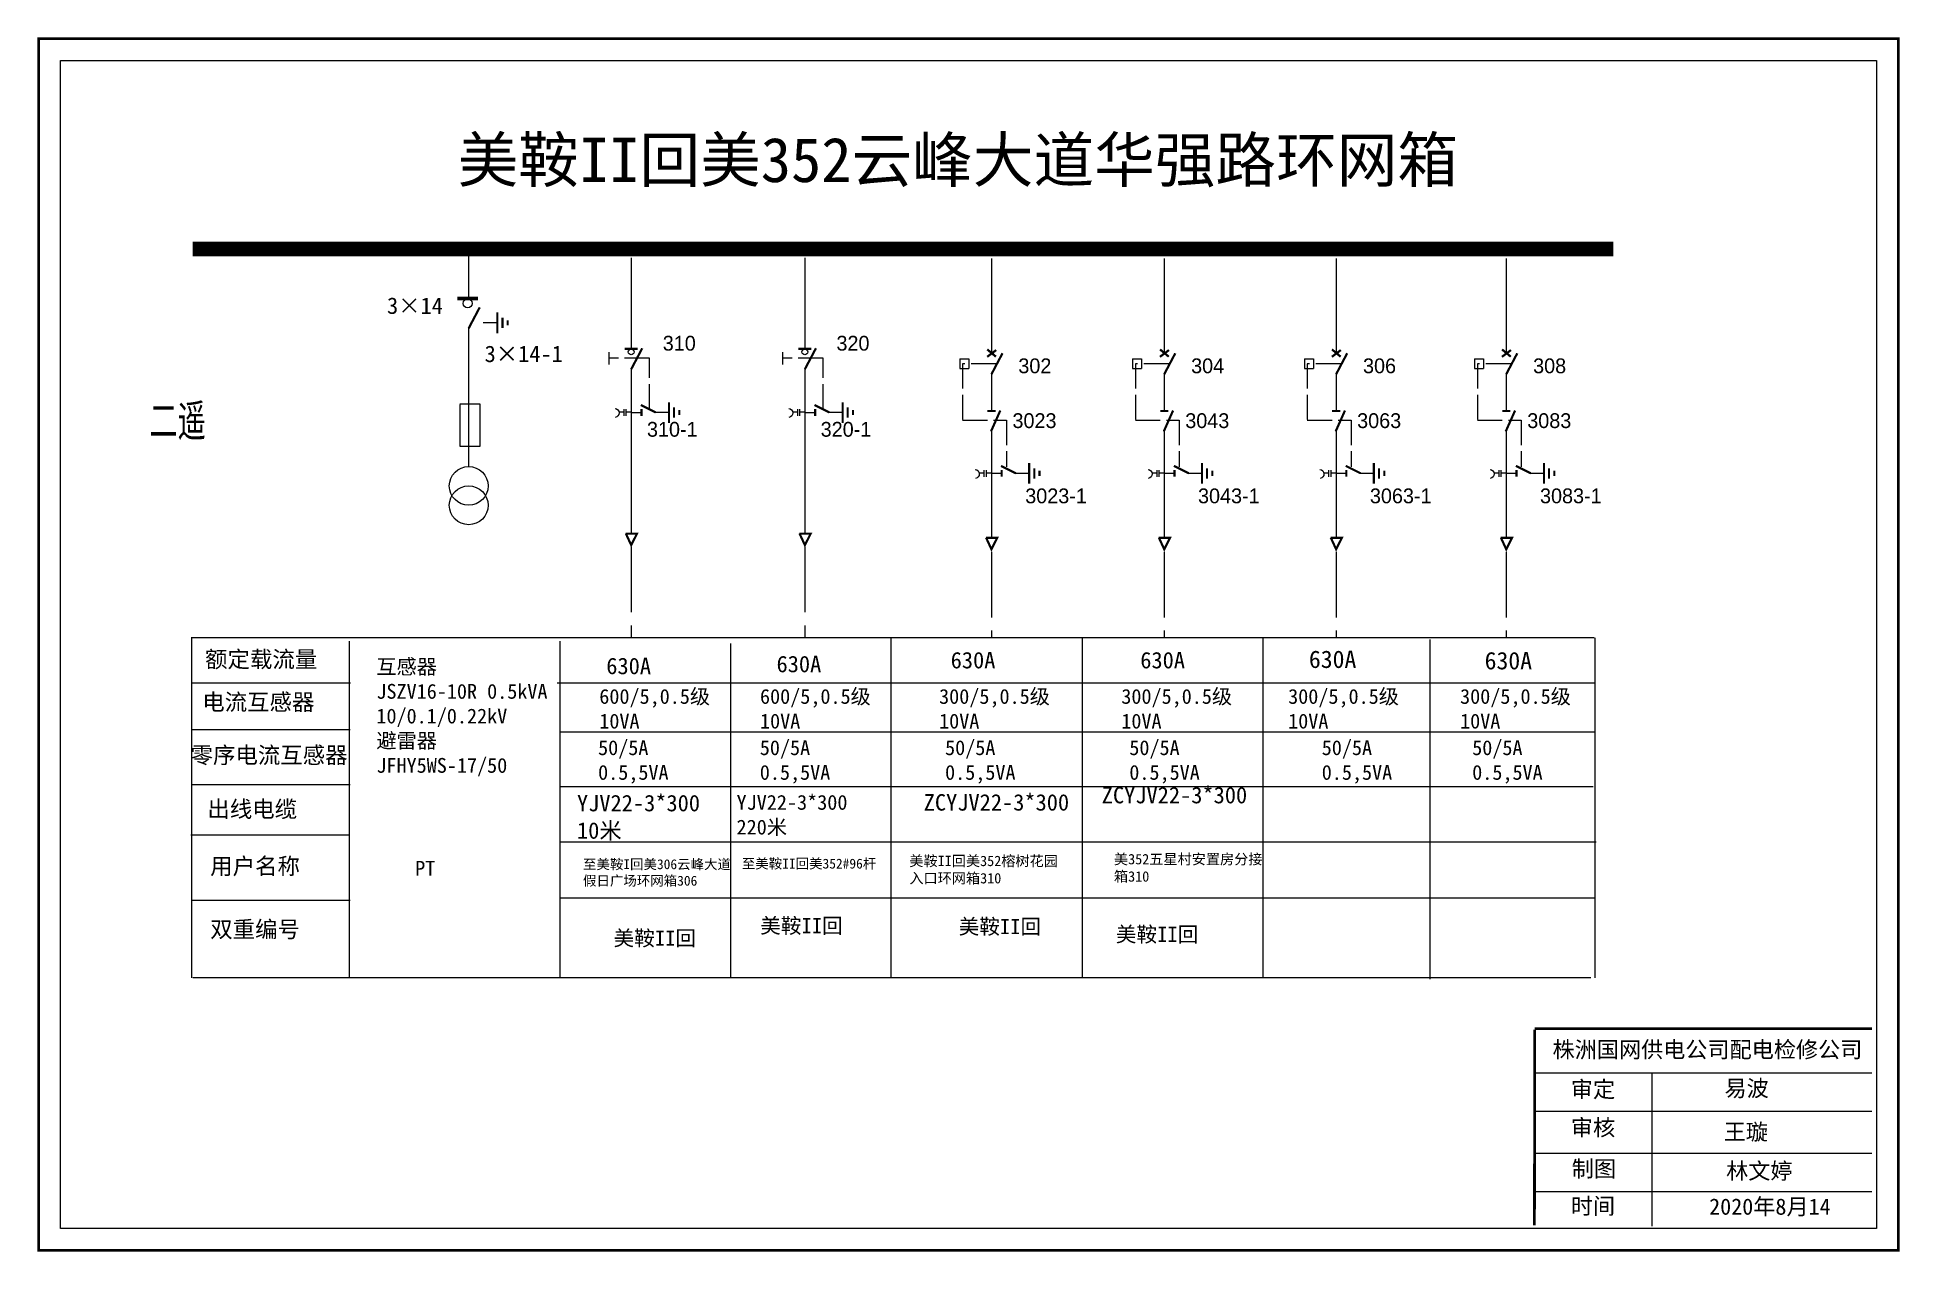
# Model space of a CAD drawing. Header units: millimetres. Extents: x 3402 to 6779, y -862 to 1372.
# Drawn here: x 5113 to 6015, y -862 to -274 of the extents above; entities that cross this region are included whole.
import ezdxf

# ---------------------------------------------------------------- set-up
doc = ezdxf.new("R2010")
doc.units = ezdxf.units.MM
doc.linetypes.add('ACAD_ISO02W100', pattern=[15, 12, -3])
doc.linetypes.add('CENTER', pattern=[50.8, 31.75, -6.35, 6.35, -6.35])
doc.layers.add('2', color=7, linetype='Continuous')
doc.layers.add('3', color=7, linetype='Continuous')
doc.styles.add('hztxt_txtstyle_0.00_0_0', font='simkai.ttf')
doc.styles.add('hztxt_txtstyle_1.80_0_0', font='', dxfattribs={"height": 1.8, "bigfont": 'hztxt.shx'})
doc.styles.add('hztxt_txtstyle_2.70_0_0', font='simkai.ttf', dxfattribs={"height": 2.7})
doc.styles.add('字体', font='simkai_0.ttf', dxfattribs={"height": 2.5})
doc.styles.add('宋体', font='', dxfattribs={"width": 0.65})
doc.styles.get('hztxt_txtstyle_1.80_0_0').set_extended_font_data('hztxt')
doc.styles.get('宋体').set_extended_font_data('SimSun')

msp = doc.modelspace()

# ---------------------------------------------------------------- texts
at = {"color": 0, "linetype": 'Continuous', "style": 'hztxt_txtstyle_2.70_0_0'}
for s, p in [('3×14', (5282.51, -407.71, 0.11)), ('3×14-1', (5329.77, -431.02, 0.11))]:
    msp.add_text(s, height=7.962, dxfattribs=at).set_placement(p)
at = {"color": 0, "style": 'hztxt_txtstyle_1.80_0_0'}
for s, p in [('310', (5416.04, -425.48, 0.11)), ('320', (5500.15, -425.48, 0.11)), ('302', (5588.23, -436.42, 0.11)), ('304', (5671.9, -436.42, 0.11)), ('306', (5755.14, -436.42, 0.11)), ('308', (5837.51, -436.42, 0.11)), ('310-1', (5408.4, -467.14, 0.11)), ('320-1', (5492.51, -467.14, 0.11)), ('3023', (5585.39, -462.95, 0.11)), ('3043', (5669.07, -462.95, 0.11)), ('3063', (5752.3, -462.95, 0.11)), ('3083', (5834.67, -462.95, 0.11)), ('3023-1', (5591.57, -499.35, 0.11)), ('3043-1', (5675.24, -499.35, 0.11)), ('3063-1', (5758.48, -499.35, 0.11)), ('3083-1', (5840.85, -499.35, 0.11))]:
    msp.add_text(s, height=7.166, dxfattribs=at).set_placement(p)
at = {"color": 7, "linetype": 'Continuous', "true_color": 0xffffff, "attachment_point": 1}
for s, insert, char_height, width, style in [('美鞍II回美352云峰大道华强路环网箱', (5316.74, -322.38, 0.11), 21.5312, 649.9844, '字体'), ('{\\fSimSun|b0|i0|c134|p2;YJV22-3*300\\P10米}', (5374.5, -640.45), 7.9623, 128.3633, 'hztxt_txtstyle_2.70_0_0'), ('{\\fSimSun|b0|i0|c134|p2;YJV22-3*300\\P220米}', (5451.77, -640.49, 0.11), 7.1771, 128.3633, 'hztxt_txtstyle_2.70_0_0'), ('{\\fSimSun|b0|i0|c134|p2;ZCYJV22-3*300}', (5542.41, -640.11, 0.11), 7.9623, 128.3633, 'hztxt_txtstyle_2.70_0_0'), ('{\\fSimSun|b0|i0|c134|p2;ZCYJV22-3*300}', (5628.63, -636.59, 0.11), 7.9623, 128.3633, 'hztxt_txtstyle_2.70_0_0'), ('{\\fSimSun|b0|i0|c134|p2;至美鞍I回美306云峰大道假日广场环网箱306}', (5377.41, -671.63), 4.7774, 72.0235, 'hztxt_txtstyle_2.70_0_0'), ('{\\fSimSun|b0|i0|c134|p2;至美鞍II回美352#96杆}', (5454.33, -671.33, 0.05), 4.7774, 72.0235, 'hztxt_txtstyle_2.70_0_0'), ('美鞍II回美352榕树花园入口环网箱310', (5535.46, -669.9), 5.0239, 72.5126, '字体'), ('美352五星村安置房分接箱310', (5634.53, -669.05), 5.0239, 72.5126, '字体'), ('{\\fSimSun|b0|i0|c134|p2;美鞍II回}', (5463.24, -700.1), 7.3206, 78.8752, 'hztxt_txtstyle_2.70_0_0'), ('{\\fSimSun|b0|i0|c134|p2;美鞍II回}', (5559.36, -700.52), 7.3206, 78.8752, 'hztxt_txtstyle_2.70_0_0'), ('{\\fSimSun|b0|i0|c134|p2;美鞍II回}', (5635.44, -704.28), 7.3206, 78.8752, 'hztxt_txtstyle_2.70_0_0'), ('{\\fSimSun|b0|i0|c134|p2;美鞍II回}', (5392.22, -706.14), 7.3206, 78.8752, 'hztxt_txtstyle_2.70_0_0'), ('株洲国网供电公司配电检修公司', (5846.93, -759.78), 7.8546, 214.7384, '字体'), ('易波', (5930.2, -778.52, 0.11), 7.855, 61.4267, '字体'), ('王璇', (5929.81, -799.59, 0.11), 7.855, 61.4267, '字体'), ('2020年8月14', (5922.74, -835.78, 0.11), 7.855, 114.8911, '字体')]:
    msp.add_mtext(s, dxfattribs=dict(at, insert=insert, char_height=char_height, width=width, style=style))
at = {"color": 0, "linetype": 'Continuous', "attachment_point": 1}
for s, insert, char_height, width, style in [('{\\fSimSun|b0|i0|c134|p2;额定载流量}', (5194.43, -570.83, 0.11), 7.9623, 128.3633, 'hztxt_txtstyle_2.70_0_0'), ('\\A1;{\\fSimSun|b0|i0|c134|p2;互感器\\PJSZV16-10R 0.5kVA\\P10/0.1/0.22kV\\P避雷器\\PJFHY5WS-17/50}', (5277.37, -574.83, 0.11), 7.1661, 132.1387, 'hztxt_txtstyle_2.70_0_0'), ('{\\fSimSun|b0|i0|c134|p2;630A}', (5388.7, -574.09, 0.11), 7.9623, 128.3633, 'hztxt_txtstyle_2.70_0_0'), ('{\\fSimSun|b0|i0|c134|p2;630A}', (5471.14, -573.15, 0.11), 7.9623, 128.3633, 'hztxt_txtstyle_2.70_0_0'), ('{\\fSimSun|b0|i0|c134|p2;630A}', (5555.46, -571.28, 0.11), 7.9623, 128.3633, 'hztxt_txtstyle_2.70_0_0'), ('{\\fSimSun|b0|i0|c134|p2;630A}', (5647.27, -571.28, 0.11), 7.9623, 128.3633, 'hztxt_txtstyle_2.70_0_0'), ('{\\fSimSun|b0|i0|c134|p2;630A}', (5728.94, -570.61, 0.11), 8.4382, 67.8516, 'hztxt_txtstyle_0.00_0_0'), ('{\\fSimSun|b0|i0|c134|p2;630A}', (5814.03, -571.28, 0.11), 8.4382, 67.8516, 'hztxt_txtstyle_0.00_0_0'), ('{\\fSimSun|b0|i0|c134|p2;电流互感器}', (5193.05, -591.53, 0.11), 7.9623, 128.3633, 'hztxt_txtstyle_2.70_0_0'), ('\\A1;{\\fSimSun|b0|i0|c134|p2;600/5,0.5级\\P10VA}', (5385.31, -589.24, 0.11), 7.1661, 132.1387, 'hztxt_txtstyle_2.70_0_0'), ('\\A1;{\\fSimSun|b0|i0|c134|p2;600/5,0.5级\\P10VA}', (5463.13, -589.24, 0.11), 7.1661, 132.1387, 'hztxt_txtstyle_2.70_0_0'), ('\\A1;{\\fSimSun|b0|i0|c134|p2;300/5,0.5级\\P10VA}', (5549.86, -589.24, 0.11), 7.1661, 132.1387, 'hztxt_txtstyle_2.70_0_0'), ('\\A1;{\\fSimSun|b0|i0|c134|p2;300/5,0.5级\\P10VA}', (5638.09, -589.24, 0.11), 7.1661, 132.1387, 'hztxt_txtstyle_2.70_0_0'), ('\\A1;{\\fSimSun|b0|i0|c134|p2;300/5,0.5级\\P10VA}', (5718.88, -589.24, 0.11), 7.1661, 132.1387, 'hztxt_txtstyle_2.70_0_0'), ('\\A1;{\\fSimSun|b0|i0|c134|p2;300/5,0.5级\\P10VA}', (5802.14, -589.24, 0.11), 7.1661, 132.1387, 'hztxt_txtstyle_2.70_0_0'), ('{\\fSimSun|b0|i0|c134|p2;零序电流互感器}', (5187.4, -617.22, 0.11), 7.9623, 128.3633, 'hztxt_txtstyle_2.70_0_0'), ('{\\fSimSun|b0|i0|c134|p2;50/5A\\P0.5,5VA}', (5384.73, -614.05, 0.11), 7.1661, 128.3633, 'hztxt_txtstyle_2.70_0_0'), ('{\\fSimSun|b0|i0|c134|p2;50/5A\\P0.5,5VA}', (5463.04, -614.05, 0.11), 7.1661, 128.3633, 'hztxt_txtstyle_2.70_0_0'), ('{\\fSimSun|b0|i0|c134|p2;50/5A\\P0.5,5VA}', (5552.75, -614.05, 0.11), 7.1661, 128.3633, 'hztxt_txtstyle_2.70_0_0'), ('{\\fSimSun|b0|i0|c134|p2;50/5A\\P0.5,5VA}', (5641.97, -614.05, 0.11), 7.1661, 128.3633, 'hztxt_txtstyle_2.70_0_0'), ('{\\fSimSun|b0|i0|c134|p2;50/5A\\P0.5,5VA}', (5735.15, -614.05, 0.11), 7.1661, 128.3633, 'hztxt_txtstyle_2.70_0_0'), ('{\\fSimSun|b0|i0|c134|p2;50/5A\\P0.5,5VA}', (5808.01, -614.05, 0.11), 7.1661, 128.3633, 'hztxt_txtstyle_2.70_0_0'), ('{\\fSimSun|b0|i0|c134|p2;出线电缆}', (5195.53, -643.34, 0.11), 7.9623, 128.3633, 'hztxt_txtstyle_2.70_0_0'), ('{\\fSimSun|b0|i0|c134|p2;用户名称}', (5196.9, -670.94, 0.11), 7.9623, 128.3633, 'hztxt_txtstyle_2.70_0_0'), ('{\\fSimSun|b0|i0|c134|p2;PT}', (5296.13, -672.38, 0.11), 7.1943, 55.9711, 'hztxt_txtstyle_0.00_0_0'), ('{\\fSimSun|b0|i0|c134|p2;双重编号}', (5196.9, -701.51, 0.11), 7.9623, 128.3633, 'hztxt_txtstyle_2.70_0_0'), ('\\f\uffbfﾬￌﾣﾤ_GB2312|b0|i0|c134|p49;审定', (5855.79, -778.99, 0.11), 7.8546, 61.4267, '字体'), ('\\f\uffbfﾬￌﾣﾤ_GB2312|b0|i0|c134|p49;审核', (5855.79, -797.49, 0.11), 7.8546, 61.4267, '字体'), ('\\f\uffbfﾬￌﾣﾤ_GB2312|b0|i0|c134|p49;制图', (5856.22, -817.44, 0.11), 7.8546, 61.4267, '字体'), ('林文婷', (5930.97, -818.5, 0.11), 7.855, 61.4267, '字体'), ('\\f\uffbfﾬￌﾣﾤ_GB2312|b0|i0|c134|p49;时间', (5855.79, -835.46, 0.11), 7.8546, 61.4267, '字体')]:
    msp.add_mtext(s, dxfattribs=dict(at, insert=insert, char_height=char_height, width=width, style=style))
at = {"layer": '3', "color": 0, "style": '宋体', "width": 0.65}
msp.add_text('二遥', height=15.383, dxfattribs=at).set_placement((5167.48, -467.04, -0.11))

# ---------------------------------------------------------------- blocks, each defined once
blk = doc.blocks.new('JD')
for points in [[(-2, 0.2), (-2, -0.2), (2, 0.2), (2, -0.2)], [(1, -1.2), (1, -0.8), (-1, -1.2), (-1, -0.8)], [(-0.5, -1.8), (-0.5, -2.2), (0.5, -1.8), (0.5, -2.2)]]:
    blk.add_trace(points)

# ---------------------------------------------------------------- linework, layer by layer
at = {"color": 0}
for p, q in [((5321.9, -376.27, 0.11), (5321.9, -399.87, 0.11)), ((5400.74, -380.59, 0.11), (5400.74, -424.45, 0.11)), ((5484.84, -380.59, 0.11), (5484.84, -424.45, 0.11)), ((5575.19, -380.84, 0.11), (5575.19, -426.88, 0.11)), ((5658.86, -380.84, 0.11), (5658.86, -426.88, 0.11)), ((5742.09, -380.84, 0.11), (5742.09, -426.88, 0.11)), ((5824.46, -380.84, 0.11), (5824.46, -426.88, 0.11)), ((5322.02, -414.48, 0.11), (5322.02, -481.4, 0.11)), ((5329.07, -411.82, 0.11), (5335.82, -411.82, 0.11)), ((5559.89, -429.38, 0.11), (5559.89, -434.15, 0.11)), ((5559.89, -429.38, 0.11), (5564.19, -429.38, 0.11)), ((5564.19, -429.38, 0.11), (5564.19, -434.15, 0.11)), ((5643.57, -429.38, 0.11), (5643.57, -434.15, 0.11)), ((5643.57, -429.38, 0.11), (5647.86, -429.38, 0.11)), ((5647.86, -429.38, 0.11), (5647.86, -434.15, 0.11)), ((5726.8, -429.38, 0.11), (5726.8, -434.15, 0.11)), ((5726.8, -429.38, 0.11), (5731.1, -429.38, 0.11)), ((5731.1, -429.38, 0.11), (5731.1, -434.15, 0.11)), ((5809.17, -429.38, 0.11), (5809.17, -434.15, 0.11)), ((5809.17, -429.38, 0.11), (5813.47, -429.38, 0.11)), ((5813.47, -429.38, 0.11), (5813.47, -434.15, 0.11)), ((5400.74, -434.23, 0.11), (5400.74, -513.91, 0.11)), ((5484.84, -434.23, 0.11), (5484.84, -513.91, 0.11)), ((5559.89, -434.15, 0.11), (5564.19, -434.15, 0.11)), ((5575.19, -436.66, 0.11), (5575.19, -454.42, 0.11)), ((5643.57, -434.15, 0.11), (5647.86, -434.15, 0.11)), ((5658.86, -436.66, 0.11), (5658.86, -454.42, 0.11)), ((5726.8, -434.15, 0.11), (5731.1, -434.15, 0.11)), ((5742.09, -436.66, 0.11), (5742.09, -454.42, 0.11)), ((5809.17, -434.15, 0.11), (5813.47, -434.15, 0.11)), ((5824.46, -436.66, 0.11), (5824.46, -454.42, 0.11)), ((5400.74, -455.39, 0.11), (5405.7, -455.39, 0.11)), ((5412.17, -455.25, 0.11), (5418.93, -455.25, 0.11)), ((5484.84, -455.39, 0.11), (5489.8, -455.39, 0.11)), ((5496.28, -455.25, 0.11), (5503.03, -455.25, 0.11)), ((5575.19, -463.31, 0.11), (5575.19, -515.75, 0.11)), ((5658.86, -463.31, 0.11), (5658.86, -515.75, 0.11)), ((5742.09, -463.31, 0.11), (5742.09, -515.75, 0.11)), ((5824.46, -463.31, 0.11), (5824.46, -515.75, 0.11)), ((5575.19, -484.84, 0.11), (5580.15, -484.84, 0.11)), ((5586.62, -484.71, 0.11), (5593.38, -484.71, 0.11)), ((5658.86, -484.84, 0.11), (5663.82, -484.84, 0.11)), ((5670.29, -484.71, 0.11), (5677.05, -484.71, 0.11)), ((5742.09, -484.84, 0.11), (5747.06, -484.84, 0.11)), ((5753.53, -484.71, 0.11), (5760.28, -484.71, 0.11)), ((5824.46, -484.84, 0.11), (5829.43, -484.84, 0.11)), ((5835.9, -484.71, 0.11), (5842.65, -484.71, 0.11)), ((5264.91, -586.41, 0.11), (5188.08, -586.41, 0.11)), ((5264.62, -609, 0.11), (5187.8, -609, 0.11)), ((5264.62, -635.66, 0.11), (5187.8, -635.66, 0.11)), ((5264.33, -660, 0.11), (5187.51, -660, 0.11)), ((5264.61, -691.64, 0.11), (5187.78, -691.64, 0.11))]:
    msp.add_line(p, q, dxfattribs=at)
at = {"color": 0, "linetype": 'ACAD_ISO02W100'}
for p, q in [((5561.26, -431.86, 0.11), (5561.26, -459.21, 0.11)), ((5577.34, -431.86, 0.11), (5561.26, -431.86, 0.11)), ((5644.93, -431.86, 0.11), (5644.93, -459.21, 0.11)), ((5661.01, -431.86, 0.11), (5644.93, -431.86, 0.11)), ((5728.17, -431.86, 0.11), (5728.17, -459.21, 0.11)), ((5744.24, -431.86, 0.11), (5728.17, -431.86, 0.11)), ((5810.54, -431.86, 0.11), (5810.54, -459.21, 0.11)), ((5826.62, -431.86, 0.11), (5810.54, -431.86, 0.11)), ((5561.26, -459.21, 0.11), (5582.47, -459.21, 0.11)), ((5582.47, -459.21, 0.11), (5582.47, -481.77, 0.11)), ((5644.93, -459.21, 0.11), (5666.14, -459.21, 0.11)), ((5666.14, -459.21, 0.11), (5666.14, -481.77, 0.11)), ((5728.17, -459.21, 0.11), (5749.37, -459.21, 0.11)), ((5749.37, -459.21, 0.11), (5749.37, -481.77, 0.11)), ((5810.54, -459.21, 0.11), (5831.75, -459.21, 0.11)), ((5831.75, -459.21, 0.11), (5831.75, -481.77, 0.11))]:
    msp.add_line(p, q, dxfattribs=at)
at = {"color": 0, "linetype": 'CENTER'}
for p, q in [((5400.77, -520.35, 0.11), (5400.77, -564.39, 0.11)), ((5484.87, -520.35, 0.11), (5484.87, -564.39, 0.11)), ((5575.21, -522.8, 0.11), (5575.21, -564.16, 0.11)), ((5658.89, -522.8, 0.11), (5658.89, -564.16, 0.11)), ((5742.12, -522.8, 0.11), (5742.12, -564.16, 0.11)), ((5824.49, -522.8, 0.11), (5824.49, -564.16, 0.11))]:
    msp.add_line(p, q, dxfattribs=at)
at = {"color": 0, "linetype": 'Continuous'}
for p, q in [((5187.63, -564.29, 0.11), (5867.03, -564.29, 0.11)), ((5187.93, -728.95, 0.11), (5187.93, -564.29, 0.11)), ((5264.21, -566.07, 0.11), (5264.21, -728.93, 0.11)), ((5366.19, -566.07, 0.11), (5366.19, -728.93, 0.11)), ((5448.85, -567.15, 0.11), (5448.85, -728.83, 0.11)), ((5526.56, -564.6, 0.11), (5526.56, -728.92, 0.11)), ((5619.09, -564.6, 0.11), (5619.09, -728.92, 0.11)), ((5706.66, -564.72, 0.11), (5706.66, -729.03, 0.11)), ((5787.52, -565.27, 0.11), (5787.52, -729.59, 0.11)), ((5867.43, -564.4, 0.11), (5867.43, -729.06, 0.11)), ((5364.94, -586.28, 0.11), (5867.26, -586.28, 0.11)), ((5366.19, -609.94, 0.11), (5867.43, -609.94, 0.11)), ((5366.19, -636.36, 0.11), (5866.6, -636.36, 0.11)), ((5366.19, -663.13, 0.11), (5867.96, -663.13, 0.11)), ((5366.19, -690.36, 0.11), (5867.26, -690.36, 0.11)), ((5865.51, -728.95, 0.11), (5188.47, -728.95, 0.11)), ((5838.26, -774.91, 0.11), (6001.54, -774.91, 0.11)), ((5894.93, -774.91, 0.11), (5894.93, -849.11, 0.11)), ((5838.26, -793.51, 0.11), (6001.54, -793.51, 0.11)), ((5838.26, -813.8, 0.11), (6001.54, -813.8, 0.11)), ((5838.26, -832.4, 0.11), (6001.54, -832.4, 0.11))]:
    msp.add_line(p, q, dxfattribs=at)
at = {"color": 0, "linetype": 'Continuous', "const_width": 1.31, "elevation": 0.11}
msp.add_lwpolyline([(5113.8, -274.5), (6014.39, -274.5), (6014.39, -860.88), (5113.8, -860.88)], close=True, dxfattribs=at)
at = {"color": 0, "linetype": 'Continuous', "elevation": 0.11}
msp.add_lwpolyline([(5124.39, -285.09), (6003.8, -285.09), (6003.8, -850.29), (5124.39, -850.29)], close=True, dxfattribs=at)
at = {"color": 0, "elevation": 0.11}
for points, const_width in [([(5188.48, -376.27), (5876.36, -376.27)], 7.17), ([(5316.51, -400.21), (5326.57, -400.21)], 1.71), ([(5322.02, -414.75), (5327.39, -404.56)], 1.07), ([(5400.74, -434.51), (5406.11, -424.32)], 1.07), ([(5484.84, -434.51), (5490.22, -424.32)], 1.07), ([(5397.57, -424.59), (5403.91, -424.59)], 1.07), ([(5481.67, -424.59), (5488.01, -424.59)], 1.07), ([(5573.14, -428.49), (5577.51, -425.21)], 1.07), ([(5573.18, -424.9), (5577.39, -428.41)], 1.07), ([(5575.19, -436.94), (5580.56, -426.75)], 1.07), ([(5656.81, -428.49), (5661.18, -425.21)], 1.07), ([(5656.85, -424.9), (5661.06, -428.41)], 1.07), ([(5658.86, -436.94), (5664.23, -426.75)], 1.07), ([(5740.05, -428.49), (5744.42, -425.21)], 1.07), ([(5740.09, -424.9), (5744.3, -428.41)], 1.07), ([(5742.09, -436.94), (5747.47, -426.75)], 1.07), ([(5822.42, -428.49), (5826.79, -425.21)], 1.07), ([(5822.46, -424.9), (5826.67, -428.41)], 1.07), ([(5824.46, -436.94), (5829.84, -426.75)], 1.07), ([(5405.42, -451.81), (5412.59, -455.39)], 1.07), ([(5405.7, -453.74), (5405.7, -457.04)], 1.07), ([(5489.53, -451.81), (5496.69, -455.39)], 1.07), ([(5489.8, -453.74), (5489.8, -457.04)], 1.07), ([(5573.26, -454.71), (5577.24, -454.71)], 1.07), ([(5574.97, -464.62), (5579.49, -454.48)], 1.07), ([(5656.93, -454.71), (5660.91, -454.71)], 1.07), ([(5658.64, -464.62), (5663.16, -454.48)], 1.07), ([(5740.17, -454.71), (5744.15, -454.71)], 1.07), ([(5741.87, -464.62), (5746.39, -454.48)], 1.07), ([(5822.54, -454.71), (5826.52, -454.71)], 1.07), ([(5824.24, -464.62), (5828.77, -454.48)], 1.07), ([(5579.87, -481.26), (5587.04, -484.84)], 1.07), ([(5580.15, -483.19), (5580.15, -486.5)], 1.07), ([(5663.54, -481.26), (5670.71, -484.84)], 1.07), ([(5663.82, -483.19), (5663.82, -486.5)], 1.07), ([(5746.78, -481.26), (5753.95, -484.84)], 1.07), ([(5747.06, -483.19), (5747.06, -486.5)], 1.07), ([(5829.15, -481.26), (5836.32, -484.84)], 1.07), ([(5829.43, -483.19), (5829.43, -486.5)], 1.07), ([(5398.09, -514.06), (5403.57, -514.06), (5400.77, -519.61), (5398.16, -513.97)], 1.07), ([(5482.2, -514.06), (5487.67, -514.06), (5484.87, -519.61), (5482.26, -513.97)], 1.07), ([(5572.54, -516.07), (5578.02, -516.07), (5575.21, -521.62), (5572.61, -515.98)], 1.07), ([(5656.21, -516.07), (5661.69, -516.07), (5658.89, -521.62), (5656.28, -515.98)], 1.07), ([(5739.45, -516.07), (5744.92, -516.07), (5742.12, -521.62), (5739.52, -515.98)], 1.07), ([(5821.82, -516.07), (5827.29, -516.07), (5824.49, -521.62), (5821.89, -515.98)], 1.07)]:
    msp.add_lwpolyline(points, dxfattribs=dict(at, const_width=const_width))
for points in [[(5389.9, -426.22), (5389.9, -432.2)], [(5474, -426.22), (5474, -432.2)], [(5317.76, -451.55), (5317.76, -471.64), (5327.7, -471.64), (5327.7, -451.32), (5317.76, -451.32)], [(5397.12, -455.34), (5394.86, -455.34)], [(5397.12, -453.83), (5397.12, -457.09)], [(5398.13, -453.83), (5398.13, -457.09)], [(5400.73, -455.34), (5398.13, -455.34)], [(5481.23, -455.34), (5478.96, -455.34)], [(5481.23, -453.83), (5481.23, -457.09)], [(5482.23, -453.83), (5482.23, -457.09)], [(5484.83, -455.34), (5482.23, -455.34)], [(5571.57, -484.79), (5569.31, -484.79)], [(5571.57, -483.28), (5571.57, -486.55)], [(5572.58, -483.28), (5572.58, -486.55)], [(5575.18, -484.79), (5572.58, -484.79)], [(5655.24, -484.79), (5652.98, -484.79)], [(5655.24, -483.28), (5655.24, -486.55)], [(5656.25, -483.28), (5656.25, -486.55)], [(5658.85, -484.79), (5656.25, -484.79)], [(5738.48, -484.79), (5736.22, -484.79)], [(5738.48, -483.28), (5738.48, -486.55)], [(5739.49, -483.28), (5739.49, -486.55)], [(5742.08, -484.79), (5739.49, -484.79)], [(5820.85, -484.79), (5818.59, -484.79)], [(5820.85, -483.28), (5820.85, -486.55)], [(5821.86, -483.28), (5821.86, -486.55)], [(5824.45, -484.79), (5821.86, -484.79)]]:
    msp.add_lwpolyline(points, dxfattribs=at)
at = {"color": 0, "linetype": 'ACAD_ISO02W100', "elevation": 0.11}
for points in [[(5409.55, -453.7), (5409.55, -429.21), (5389.9, -429.21)], [(5493.65, -453.7), (5493.65, -429.21), (5474, -429.21)]]:
    msp.add_lwpolyline(points, dxfattribs=at)
at = {"color": 0, "elevation": 0.11}
for points in [[(5392.93, -453.49, -0.877934), (5393.01, -457.85)], [(5477.03, -453.49, -0.877934), (5477.12, -457.85)], [(5567.38, -482.95, -0.877934), (5567.46, -487.3)], [(5651.05, -482.95, -0.877934), (5651.13, -487.3)], [(5734.29, -482.95, -0.877934), (5734.37, -487.3)], [(5816.66, -482.95, -0.877934), (5816.74, -487.3)]]:
    msp.add_lwpolyline(points, format="xyb", dxfattribs=at)
at = {"color": 0, "linetype": 'Continuous', "const_width": 1.31, "elevation": 0.11}
msp.add_lwpolyline([(5838.24, -754.1), (5838.16, -848.8)], dxfattribs=at)
at = {"color": 0, "linetype": 'Continuous', "const_width": 1.31}
msp.add_lwpolyline([(5838.26, -753.53), (6001.54, -753.53)], dxfattribs=at)
at = {"color": 0}
for centre, radius in [((5321.54, -402.61, 0.11), 2.19), ((5400.74, -426.11, 0.11), 1.38), ((5484.84, -426.11, 0.11), 1.38)]:
    msp.add_circle(centre, radius, dxfattribs=at)
at = {"layer": '2', "color": 0}
for centre in [(5322.07, -490.95, 0.11), (5322.07, -500.33, 0.11)]:
    msp.add_circle(centre, 9.38, dxfattribs=at)

# ---------------------------------------------------------------- block references
at = {"color": 0, "xscale": 2.50813338676835, "yscale": 2.50813338676835, "zscale": 2.50813338676871, "rotation": 90}
for p in [(5335.92, -412.02, 0.11), (5419.02, -455.44, 0.11), (5503.13, -455.44, 0.11), (5593.47, -484.9, 0.11), (5677.14, -484.9, 0.11), (5760.38, -484.9, 0.11), (5842.75, -484.9, 0.11)]:
    msp.add_blockref('JD', p, dxfattribs=at)

msp.set_redraw_order([(e.dxf.handle, doc.entitydb.next_handle()) for e in msp.query("TEXT MTEXT ATTDEF DIMENSION ARC_DIMENSION")])  # texts and dimensions are drawn at this point

doc.saveas('drawing.dxf')
